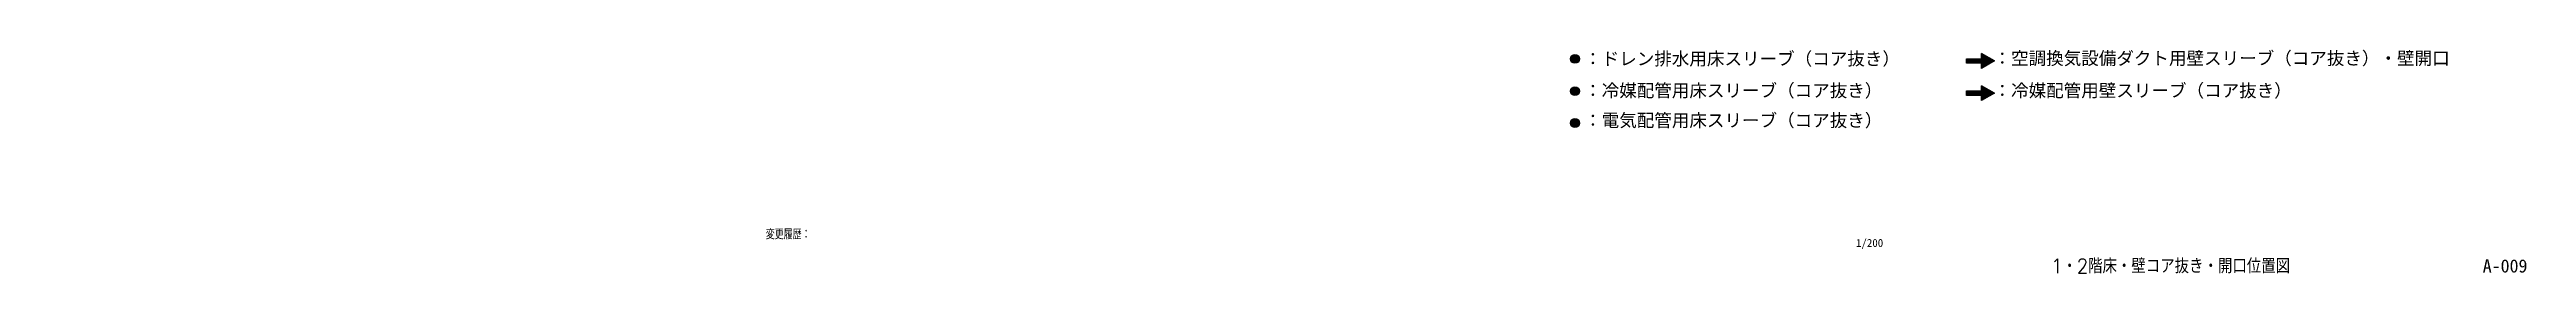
# Model space of a CAD drawing. Extents: x -119186 to 81257, y 1814 to 147180.
# Drawn here: x -5463 to 81193, y 1814 to 9627 of the extents above; entities that cross this region are included whole.
import ezdxf
from ezdxf.enums import TextEntityAlignment as Align

# ---------------------------------------------------------------- set-up
doc = ezdxf.new("R2010")
doc.units = 0
doc.header["$LTSCALE"] = 12.7
doc.header["$MEASUREMENT"] = 0
doc.header["$PDMODE"] = 1
doc.header["$PDSIZE"] = -2
doc.layers.get('DEFPOINTS').update_dxf_attribs({"color": 1, "linetype": 'CONTINUOUS'})
for name, color, linetype in [('0-1', 7, 'CONTINUOUS'), ('0-5', 7, 'CONTINUOUS'), ('1-1', 7, 'CONTINUOUS'), ('1-4', 7, 'CONTINUOUS'), ('2-2', 7, 'CONTINUOUS'), ('80_SHELL_TEXT', 7, 'CONTINUOUS'), ('__', 7, 'CONTINUOUS'), ('______-3', 206, 'CONTINUOUS'), ('A_タイトル枠', 7, 'CONTINUOUS'), ('枠内記述', 3, 'CONTINUOUS')]:
    doc.layers.add(name, color=color, linetype=linetype)
for name, color, linetype, true_color in [('A_冷媒用スリーブ', 1, 'CONTINUOUS', 0xff0000), ('A_排水用スリーブ', 5, 'CONTINUOUS', 0x0000ff), ('A_電気用スリーブ', 6, 'CONTINUOUS', 0xff00ff)]:
    doc.layers.add(name, color=color, linetype=linetype, true_color=true_color)
doc.styles.add('KANSIM', font='SIMPLEX.shx', dxfattribs={"width": 0.7, "bigfont": 'extfont2.shx'})
doc.styles.get("Standard").update_dxf_attribs({"font": 'txt', "bigfont": 'BIGFONT.SHX'})
doc.styles.add('ゴシック', font='MS Gothic.ttf', dxfattribs={"height": 4})

msp = doc.modelspace()

# ---------------------------------------------------------------- texts
at = {"layer": 'A_タイトル枠', "color": 3, "width": 0.9}
msp.add_text('1・2階床・壁コア抜き・開口位置図', height=510, dxfattribs=at).set_placement((68744.3, 2071.1), align=Align.MIDDLE_CENTER)
at = {"layer": 'A_冷媒用スリーブ', "style": 'ゴシック'}
for s, p in [('：冷媒配管用床スリーブ（コア抜き）', (48224.8, 7973.5)), ('：冷媒配管用壁スリーブ（コア抜き）', (62547.8, 7973.5))]:
    msp.add_text(s, height=450, dxfattribs=at).set_placement(p)
at = {"layer": 'A_排水用スリーブ', "style": 'ゴシック'}
for s, p in [('：ドレン排水用床スリーブ（コア抜き）', (48224.8, 9084.7)), ('：空調換気設備ダクト用壁スリーブ（コア抜き）・壁開口', (62547.8, 9101.1))]:
    msp.add_text(s, height=450, dxfattribs=at).set_placement(p)
at = {"layer": 'A_電気用スリーブ', "style": 'ゴシック'}
msp.add_text('：電気配管用床スリーブ（コア抜き）', height=450, dxfattribs=at).set_placement((48224.8, 6932.7))
at = {"layer": 'DEFPOINTS', "style": 'KANSIM', "width": 0.7}
msp.add_text('変更履歴：', height=320, dxfattribs=at).set_placement((19593.5, 3167.1), align=Align.MIDDLE_LEFT)
at = {"layer": '枠内記述', "linetype": 'ByBlock', "lineweight": -2, "style": 'ゴシック'}
msp.add_text('1/200', height=280, dxfattribs=at).set_placement((57736, 2736))
at = {"layer": '枠内記述', "style": 'ゴシック'}
msp.add_text('A-009', height=460, dxfattribs=at).set_placement((79662.8, 1844))

# ---------------------------------------------------------------- blocks, each defined once
blk = doc.blocks.new('_________')
at = {"layer": '______-3', "color": 4}
blk.add_point((0, 0), dxfattribs=at)
at = {"layer": '__', "color": 0, "flags": 1}
for tag in ['SQ_M', '__', '______', '__', '__']:
    blk.add_attdef(tag, (0, 0), '', height=0.18, dxfattribs=at)

# ---------------------------------------------------------------- hatches: boundary and pattern name
at = {"layer": 'A_冷媒用スリーブ'}
h = msp.add_hatch(color=256, dxfattribs=at)
h.dxf.hatch_style = 1
h.paths.add_polyline_path([(48058.6, 8175.8, 1), (47750.1, 8175.8, 1)])
h = msp.add_hatch(color=256, dxfattribs=at)
h.dxf.hatch_style = 1
h.paths.add_polyline_path([(62576.6, 8105.1), (62126.8, 8364.8), (62126.8, 8183.8), (61602.2, 8183.8), (61602.2, 8026.5), (62126.8, 8026.5), (62126.8, 7845.4)])
at = {"layer": 'A_排水用スリーブ'}
h = msp.add_hatch(color=256, dxfattribs=at)
h.dxf.hatch_style = 1
h.paths.add_polyline_path([(48058.6, 9303.4, 1), (47750.1, 9303.4, 1)])
h = msp.add_hatch(color=256, dxfattribs=at)
h.dxf.hatch_style = 1
h.paths.add_polyline_path([(62576.6, 9232.7), (62126.8, 9492.4), (62126.8, 9311.4), (61602.2, 9311.4), (61602.2, 9154.1), (62126.8, 9154.1), (62126.8, 8973.1)])
at = {"layer": 'A_電気用スリーブ'}
h = msp.add_hatch(color=256, dxfattribs=at)
h.dxf.hatch_style = 1
h.paths.add_polyline_path([(48058.6, 7063.4, 1), (47750.1, 7063.4, 1)])

# ---------------------------------------------------------------- linework, layer by layer
at = {"layer": '0-1', "color": 7, "linetype": 'Continuous'}
for p in [(-3790.5, 4528.6), (-3790.5, 4527.4), (-3789.2, 4528.6), (-3789.2, 4527.4)]:
    msp.add_point(p, dxfattribs=at)
at = {"layer": '0-5', "color": 7, "linetype": 'Continuous'}
for p in [(-5065.2, 4396.6), (-5043.6, 4453.2), (-5043.6, 4451.7), (-5042.1, 4453.2), (-5042.1, 4451.7), (-4968.1, 4398.1), (-4968.1, 4396.6), (-4966.6, 4398.1), (-4966.6, 4396.6), (-4961.3, 4396.6), (-4878.1, 4576.3), (-4878.1, 4570.3), (-4872.1, 4576.3), (-4872.1, 4570.3), (-4842.7, 4576.3), (-4842.7, 4570.3), (-4836.7, 4576.3), (-4836.7, 4570.3), (-4791.5, 4576.3), (-4791.5, 4570.3), (-4785.5, 4576.3), (-4785.5, 4570.3), (-3378, 4395), (-3356.5, 4451.6), (-3356.5, 4450.1), (-3355, 4451.6), (-3355, 4450.1), (-3274.2, 4395)]:
    msp.add_point(p, dxfattribs=at)
at = {"layer": '1-1', "color": 7, "linetype": 'Continuous'}
for p in [(-3767.3, 4528.6), (-3767.3, 4527.4), (-3766.1, 4528.6), (-3766.1, 4527.4)]:
    msp.add_point(p, dxfattribs=at)
at = {"layer": '1-4', "color": 7, "linetype": 'Continuous'}
for p in [(-5463.4, 4354.6), (-5463.4, 4354.6), (-5081.9, 4367.2), (-5081.9, 4367.2), (-4997.5, 4531.2), (-4962.6, 4531.2), (-4828.9, 4492.9), (-4825.8, 4396.2), (-4818.1, 4499.1), (-4815.7, 4481.2), (-4804.7, 4500.9), (-4804.7, 4500.9), (-4804.1, 4496.2), (-4804.1, 4496.2), (-3791, 4391.7), (-3765.3, 4391.7), (-3765.3, 4391.7), (-3765.3, 4378.8), (-3550, 4392.3), (-3549.7, 4529.8), (-3546.4, 4530.3), (-3546.4, 4530.3), (-3310.4, 4529.6), (-3275.5, 4529.6), (-3138.7, 4394.6), (-3128.6, 4479.6)]:
    msp.add_point(p, dxfattribs=at)
at = {"layer": '2-2', "color": 7, "linetype": 'Continuous'}
for p in [(-4826.7, 4459.4), (-3139.6, 4457.9)]:
    msp.add_point(p, dxfattribs=at)
at = {"layer": 'A_冷媒用スリーブ'}
for q in [(62126.8, 8364.8), (62126.8, 7845.4)]:
    msp.add_line((62576.6, 8105.1), q, dxfattribs=at)
msp.add_lwpolyline([(61602.2, 8183.8), (62126.8, 8183.8), (62126.8, 8364.8), (62576.6, 8105.1), (62126.8, 7845.4), (62126.8, 8026.5), (61602.2, 8026.5), (61602.2, 8183.8)], dxfattribs=at)
msp.add_circle((47904.3, 8175.8), 154.3, dxfattribs=at)
at = {"layer": 'A_排水用スリーブ'}
for q in [(62126.8, 9492.4), (62126.8, 8973.1)]:
    msp.add_line((62576.6, 9232.7), q, dxfattribs=at)
msp.add_lwpolyline([(61602.2, 9311.4), (62126.8, 9311.4), (62126.8, 9492.4), (62576.6, 9232.7), (62126.8, 8973.1), (62126.8, 9154.1), (61602.2, 9154.1), (61602.2, 9311.4)], dxfattribs=at)
msp.add_circle((47904.3, 9303.4), 154.3, dxfattribs=at)
at = {"layer": 'A_電気用スリーブ'}
msp.add_circle((47904.3, 7063.4), 154.3, dxfattribs=at)

# ---------------------------------------------------------------- block references
at = {"layer": '80_SHELL_TEXT', "color": 4, "xscale": 0.005, "yscale": 0.005, "zscale": 0.005}
for p in [(-5415.7, 4413.7), (-3739.6, 4413.3), (-3739.6, 4400)]:
    msp.add_blockref('_________', p, dxfattribs=at)

msp.set_redraw_order([(e.dxf.handle, doc.entitydb.next_handle()) for e in msp.query("TEXT MTEXT ATTDEF DIMENSION ARC_DIMENSION")])  # texts and dimensions are drawn at this point

doc.saveas('drawing.dxf')
